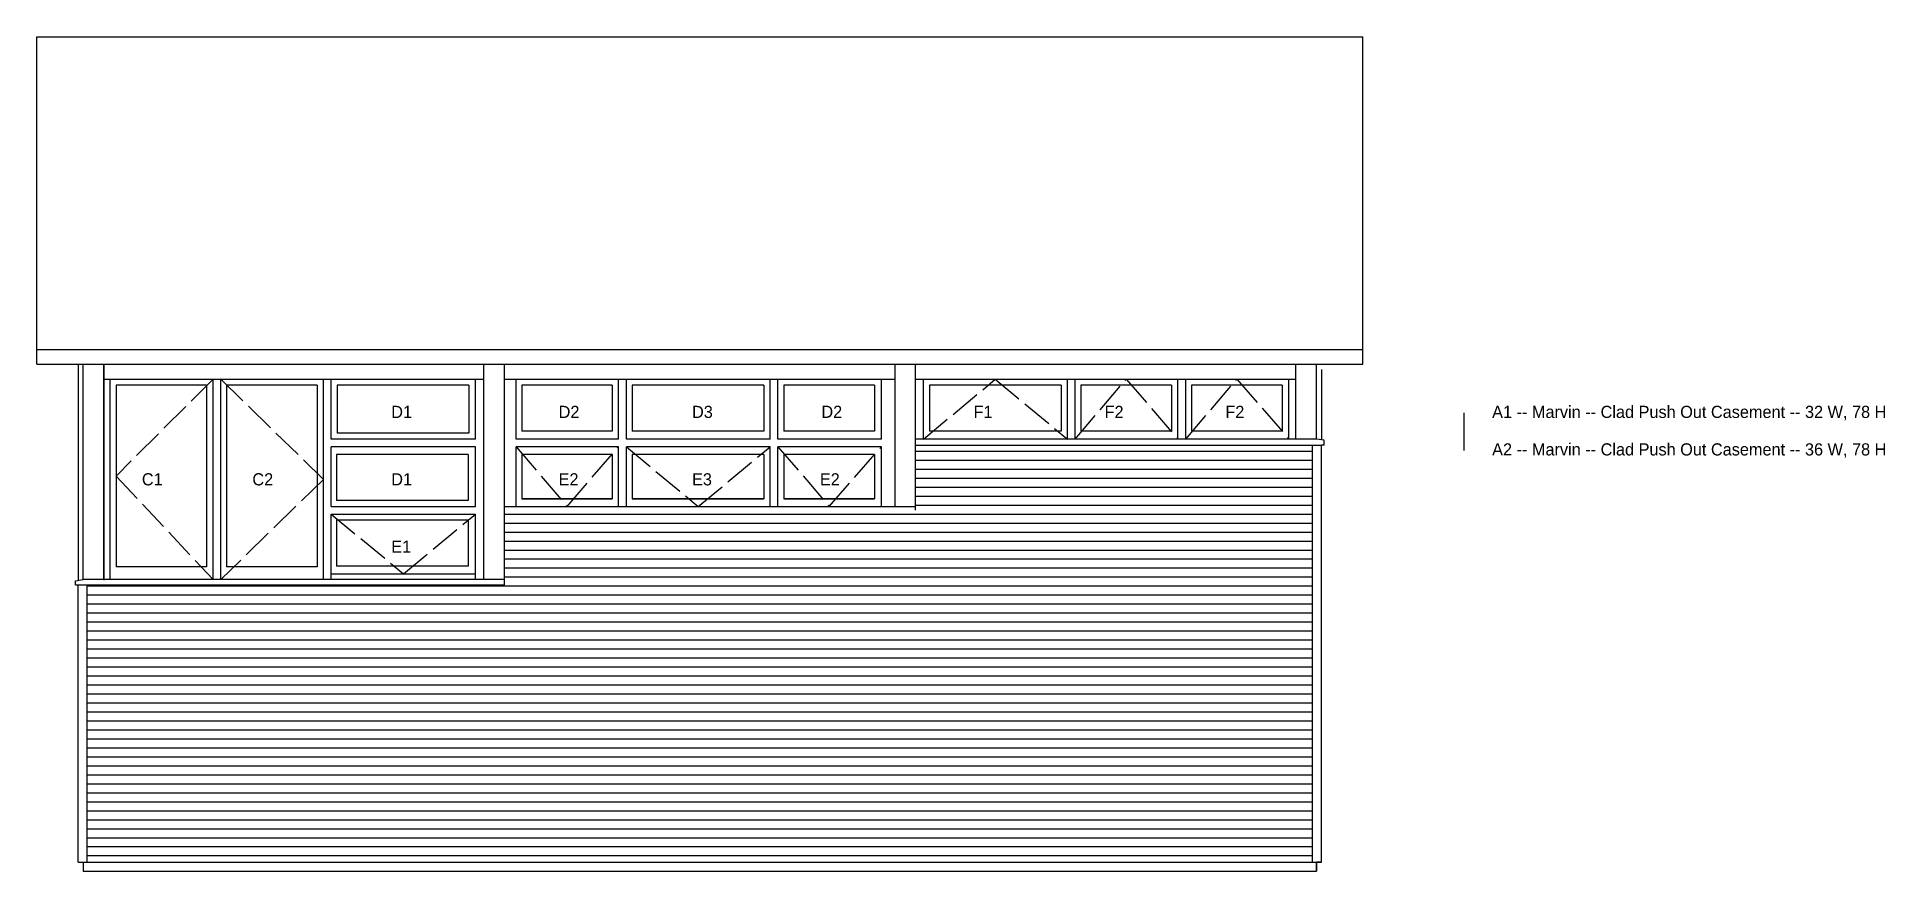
# Model space of a CAD drawing. Header units: inches. Extents: x 683 to 9370, y 1327 to 3956.
# Drawn here: x 4188 to 4908, y 1815 to 2139 of the extents above; entities that cross this region are included whole.
import ezdxf

# ---------------------------------------------------------------- set-up
doc = ezdxf.new("R2010")
doc.units = ezdxf.units.IN
doc.header["$MEASUREMENT"] = 0
doc.linetypes.add('ACAD_ISO02W100', pattern=[15, 12, -3])
for name, color, linetype in [('const', 253, 'Continuous'), ('e1', 253, 'Continuous'), ('e2', 251, 'Continuous'), ('glassSwing', 172, 'ACAD_ISO02W100'), ('walls', 7, 'Continuous')]:
    doc.layers.add(name, color=color, linetype=linetype)

msp = doc.modelspace()

# ---------------------------------------------------------------- texts
at = {"layer": 'const', "width": 1805.7748, "attachment_point": 1}
for s, insert, char_height in [('D1', (4326.35, 1995.86), 4.736), ('D2', (4391.5, 1995.86), 4.736), ('D3', (4443.42, 1995.86), 4.736), ('D2', (4493.77, 1995.9), 4.736), ('F1', (4552.99, 1995.86), 4.736), ('F2', (4603.99, 1995.86), 4.736), ('F2', (4650.99, 1995.86), 4.736), ('A1 -- Marvin -- Clad Push Out Casement -- 32 W, 78 H', (4754.82, 1995.86), 4.7359), ('A2 -- Marvin -- Clad Push Out Casement -- 36 W, 78 H', (4754.82, 1981.26), 4.7359), ('C1', (4229.31, 1969.61), 4.736), ('C2', (4272.31, 1969.61), 4.736), ('D1', (4326.35, 1969.61), 4.736), ('E2', (4391.5, 1969.61), 4.736), ('E3', (4443.42, 1969.61), 4.736), ('E2', (4493.17, 1969.61), 4.736), ('E1', (4326.35, 1943.4), 4.736)]:
    msp.add_mtext(s, dxfattribs=dict(at, insert=insert, char_height=char_height))

# ---------------------------------------------------------------- linework, layer by layer
for p, q in [((4743.78, 1993.12), (4743.78, 1978.52)), ((4206.47, 1818.22), (4206.47, 1814.72)), ((4206.47, 1814.72), (4686.47, 1814.72)), ((4686.47, 1814.72), (4686.47, 1818.22))]:
    msp.add_line(p, q)
at = {"layer": 'e1'}
for p, q in [((4188.47, 2017.72), (4704.47, 2017.72)), ((4188.47, 2012.03), (4704.47, 2012.03)), ((4214.47, 1928.22), (4214.47, 2012.03)), ((4362.45, 1928.22), (4362.45, 2012.03)), ((4370.45, 1926.22), (4370.45, 2012.03)), ((4522.44, 1956.68), (4522.44, 2012.03)), ((4530.44, 1955.22), (4530.44, 2012.03)), ((4678.47, 1982.93), (4678.47, 2012.03)), ((4686.47, 1982.93), (4530.44, 1982.93)), ((4530.44, 1980.52), (4688.47, 1980.52)), ((4370.45, 1956.68), (4530.44, 1956.68)), ((4370.45, 1953.72), (4530.44, 1953.72)), ((4370.45, 1928.22), (4206.47, 1928.22)), ((4203.47, 1926.22), (4204.47, 1926.22)), ((4204.47, 1926.22), (4370.45, 1926.22))]:
    msp.add_line(p, q, dxfattribs=at)
at = {"layer": 'e2'}
for p, q in [((4204.47, 2012.03), (4204.47, 1927.89)), ((4214.47, 2012.03), (4214.47, 1928.03)), ((4688.47, 2009.99), (4688.47, 1982.6)), ((4214.47, 2006.18), (4362.45, 2006.18)), ((4217, 1928.22), (4217, 2006.18)), ((4254.5, 2003.93), (4219.25, 2003.93)), ((4219.25, 2003.93), (4219.25, 1933.13)), ((4254.5, 2003.93), (4254.5, 1933.13)), ((4257, 1928.22), (4257, 2006.18)), ((4260, 1928.22), (4260, 2006.18)), ((4262.25, 2003.93), (4262.25, 1933.13)), ((4297.5, 2003.93), (4262.25, 2003.93)), ((4297.5, 2003.93), (4297.5, 1933.13)), ((4300, 1928.22), (4300, 2006.18)), ((4303, 1982.93), (4303, 2006.18)), ((4356.5, 2003.93), (4305.25, 2003.93)), ((4305.25, 2003.93), (4305.25, 1985.18)), ((4356.5, 2003.93), (4356.5, 1985.18)), ((4359.21, 1982.93), (4359.21, 2006.18)), ((4370.45, 2006.18), (4522.44, 2006.18)), ((4374.98, 1982.93), (4374.98, 2006.18)), ((4412.36, 2003.93), (4377.23, 2003.93)), ((4377.23, 2003.93), (4377.23, 1985.93)), ((4412.36, 2003.93), (4412.36, 1985.93)), ((4414.86, 1982.93), (4414.86, 2006.18)), ((4417.86, 1982.93), (4417.86, 2006.18)), ((4471.36, 2003.93), (4420.11, 2003.93)), ((4420.11, 2003.93), (4420.11, 1985.93)), ((4471.36, 2003.93), (4471.36, 1985.93)), ((4473.86, 1982.93), (4473.86, 2006.18)), ((4476.86, 1982.93), (4476.86, 2006.18)), ((4514.48, 2003.93), (4479.11, 2003.93)), ((4479.11, 2003.93), (4479.11, 1985.93)), ((4514.48, 2003.93), (4514.48, 1985.93)), ((4517.19, 1982.93), (4517.19, 2006.18)), ((4530.44, 2006.18), (4678.47, 2006.18)), ((4533.55, 1982.93), (4533.55, 2006.18)), ((4587.05, 2003.93), (4535.8, 2003.93)), ((4535.8, 2003.93), (4535.8, 1985.93)), ((4587.05, 2003.93), (4587.05, 1985.93)), ((4589.55, 1982.93), (4589.55, 2006.18)), ((4592.55, 1982.93), (4592.55, 2006.18)), ((4630.05, 2003.93), (4594.8, 2003.93)), ((4594.8, 2003.93), (4594.8, 1985.93)), ((4630.05, 2003.93), (4630.05, 1985.93)), ((4632.55, 1982.93), (4632.55, 2006.18)), ((4635.55, 1982.93), (4635.55, 2006.18)), ((4673.05, 2003.93), (4637.8, 2003.93)), ((4637.8, 2003.93), (4637.8, 1985.93)), ((4673.05, 2003.93), (4673.05, 1985.93)), ((4675.76, 1982.93), (4675.76, 2006.18)), ((4412.36, 1985.93), (4377.23, 1985.93)), ((4471.36, 1985.93), (4420.11, 1985.93)), ((4514.48, 1985.93), (4479.11, 1985.93)), ((4587.05, 1985.93), (4535.8, 1985.93)), ((4630.05, 1985.93), (4594.8, 1985.93)), ((4673.05, 1985.93), (4637.8, 1985.93)), ((4359.21, 1982.93), (4303, 1982.93)), ((4359.21, 1979.93), (4303, 1979.93)), ((4303, 1956.68), (4303, 1979.93)), ((4356.5, 1985.18), (4305.25, 1985.18)), ((4359.21, 1956.68), (4359.21, 1979.93)), ((4414.86, 1982.93), (4374.98, 1982.93)), ((4414.86, 1979.93), (4374.98, 1979.93)), ((4374.98, 1956.68), (4374.98, 1979.93)), ((4414.86, 1956.68), (4414.86, 1979.93)), ((4473.86, 1982.93), (4417.86, 1982.93)), ((4473.86, 1979.93), (4417.86, 1979.93)), ((4417.86, 1956.68), (4417.86, 1979.93)), ((4473.86, 1956.68), (4473.86, 1979.93)), ((4517.19, 1982.93), (4476.86, 1982.93)), ((4517.19, 1979.93), (4476.86, 1979.93)), ((4476.86, 1956.68), (4476.86, 1979.93)), ((4517.19, 1956.68), (4517.19, 1979.93)), ((4530.44, 1978.22), (4684.97, 1978.22)), ((4684.97, 1818.22), (4684.97, 1980.52)), ((4356.29, 1976.93), (4305.04, 1976.93)), ((4305.04, 1976.93), (4305.04, 1958.93)), ((4356.29, 1976.93), (4356.29, 1958.93)), ((4412.36, 1976.93), (4377.23, 1976.93)), ((4377.23, 1976.93), (4377.23, 1959.68)), ((4412.36, 1976.93), (4412.36, 1959.68)), ((4471.36, 1976.93), (4420.11, 1976.93)), ((4420.11, 1976.93), (4420.11, 1959.68)), ((4471.36, 1976.93), (4471.36, 1959.68)), ((4514.48, 1976.93), (4479.11, 1976.93)), ((4479.11, 1976.93), (4479.11, 1959.68)), ((4514.48, 1976.93), (4514.48, 1959.68)), ((4530.44, 1974.72), (4684.97, 1974.72)), ((4530.44, 1971.22), (4684.97, 1971.22)), ((4530.44, 1967.72), (4684.97, 1967.72)), ((4530.44, 1964.22), (4684.97, 1964.22)), ((4303, 1956.68), (4359.21, 1956.68)), ((4356.29, 1958.93), (4305.04, 1958.93)), ((4377.23, 1959.68), (4412.36, 1959.68)), ((4412.36, 1959.68), (4377.23, 1959.68)), ((4420.11, 1959.68), (4471.36, 1959.68)), ((4471.36, 1959.68), (4420.11, 1959.68)), ((4479.11, 1959.68), (4514.48, 1959.68)), ((4514.48, 1959.68), (4479.11, 1959.68)), ((4530.44, 1960.72), (4684.97, 1960.72)), ((4530.44, 1957.22), (4684.97, 1957.22)), ((4303, 1953.72), (4359.21, 1953.72)), ((4303, 1928.22), (4303, 1953.72)), ((4305.04, 1951.47), (4356.29, 1951.47)), ((4305.04, 1951.47), (4305.04, 1933.47)), ((4356.29, 1951.47), (4356.29, 1933.47)), ((4359.21, 1928.22), (4359.21, 1953.72)), ((4370.45, 1953.72), (4684.97, 1953.72)), ((4370.45, 1950.22), (4684.97, 1950.22)), ((4370.45, 1946.72), (4684.97, 1946.72)), ((4370.45, 1943.22), (4684.97, 1943.22)), ((4370.45, 1939.72), (4684.97, 1939.72)), ((4370.45, 1936.22), (4684.97, 1936.22)), ((4254.5, 1933.13), (4219.25, 1933.13)), ((4297.5, 1933.13), (4262.25, 1933.13)), ((4303, 1930.47), (4359.21, 1930.47)), ((4356.29, 1933.47), (4305.04, 1933.47)), ((4370.45, 1932.72), (4684.97, 1932.72)), ((4370.45, 1929.22), (4684.97, 1929.22)), ((4207.97, 1818.22), (4207.97, 1926.17)), ((4207.97, 1925.72), (4684.97, 1925.72)), ((4207.97, 1922.22), (4684.97, 1922.22)), ((4207.97, 1918.72), (4684.97, 1918.72)), ((4207.97, 1915.22), (4684.97, 1915.22)), ((4207.97, 1911.72), (4684.97, 1911.72)), ((4207.97, 1908.22), (4684.97, 1908.22)), ((4207.97, 1904.72), (4684.97, 1904.72)), ((4207.97, 1901.22), (4684.97, 1901.22)), ((4207.97, 1897.72), (4684.97, 1897.72)), ((4207.97, 1894.22), (4684.97, 1894.22)), ((4207.97, 1890.72), (4684.97, 1890.72)), ((4207.97, 1887.22), (4684.97, 1887.22)), ((4207.97, 1883.72), (4684.97, 1883.72)), ((4207.97, 1880.22), (4684.97, 1880.22)), ((4207.97, 1876.72), (4684.97, 1876.72)), ((4207.97, 1873.22), (4684.97, 1873.22)), ((4207.97, 1869.72), (4684.97, 1869.72)), ((4207.97, 1866.22), (4684.97, 1866.22)), ((4207.97, 1862.72), (4684.97, 1862.72)), ((4207.97, 1859.22), (4684.97, 1859.22)), ((4207.97, 1855.72), (4684.97, 1855.72)), ((4207.97, 1852.22), (4684.97, 1852.22)), ((4207.97, 1848.72), (4684.97, 1848.72)), ((4207.97, 1845.22), (4684.97, 1845.22)), ((4207.97, 1841.72), (4684.97, 1841.72)), ((4207.97, 1838.22), (4684.97, 1838.22)), ((4207.97, 1834.72), (4684.97, 1834.72)), ((4207.97, 1831.22), (4684.97, 1831.22)), ((4207.97, 1827.72), (4684.97, 1827.72)), ((4207.97, 1824.22), (4684.97, 1824.22)), ((4207.97, 1820.72), (4684.97, 1820.72)), ((4206.47, 1818.22), (4688.47, 1818.22)), ((4206.47, 1818.22), (4206.47, 1814.72)), ((4214.47, 1814.72), (4678.47, 1814.72)), ((4686.47, 1818.22), (4686.47, 1814.72))]:
    msp.add_line(p, q, dxfattribs=at)
at = {"layer": 'glassSwing'}
for p, q in [((4257, 2006.18), (4219.25, 1968.53)), ((4260, 2006.18), (4300, 1967.2)), ((4533.55, 1982.93), (4561.43, 2006.18)), ((4561.43, 2006.18), (4589.55, 1982.93)), ((4592.55, 1982.93), (4612.43, 2006.18)), ((4612.43, 2006.18), (4632.55, 1982.93)), ((4635.55, 1982.93), (4655.43, 2006.18)), ((4655.43, 2006.18), (4675.76, 1982.93)), ((4374.98, 1979.93), (4394.8, 1956.68)), ((4394.8, 1956.68), (4414.86, 1979.93)), ((4417.86, 1979.93), (4445.86, 1956.68)), ((4445.86, 1956.68), (4473.86, 1979.93)), ((4476.86, 1979.93), (4496.8, 1956.68)), ((4496.8, 1956.68), (4517.19, 1979.93)), ((4219.25, 1968.53), (4257, 1928.22)), ((4300, 1967.2), (4260, 1928.22)), ((4303, 1953.72), (4331.1, 1930.47)), ((4331.1, 1930.47), (4359.21, 1953.72))]:
    msp.add_line(p, q, dxfattribs=at)
at = {"layer": 'walls'}
for p, q in [((4188.47, 2139.47), (4704.47, 2139.47)), ((4188.47, 2012.03), (4188.47, 2139.47)), ((4704.47, 2012.03), (4704.47, 2139.47)), ((4206.47, 1928.22), (4206.47, 2012.03)), ((4686.47, 1982.93), (4686.47, 2012.03)), ((4689.47, 1982.43), (4686.47, 1982.93)), ((4688.47, 1818.22), (4688.47, 1980.52)), ((4689.47, 1980.52), (4688.47, 1980.52)), ((4689.47, 1980.52), (4689.47, 1982.43)), ((4203.47, 1927.72), (4206.47, 1928.22)), ((4203.47, 1926.22), (4203.47, 1927.72)), ((4204.47, 1818.22), (4204.47, 1926.22)), ((4204.47, 1818.22), (4206.47, 1818.22)), ((4688.47, 1818.22), (4686.47, 1818.22))]:
    msp.add_line(p, q, dxfattribs=at)

msp.set_redraw_order([(e.dxf.handle, doc.entitydb.next_handle()) for e in msp.query("TEXT MTEXT ATTDEF DIMENSION ARC_DIMENSION")])  # texts and dimensions are drawn at this point

doc.saveas('drawing.dxf')
